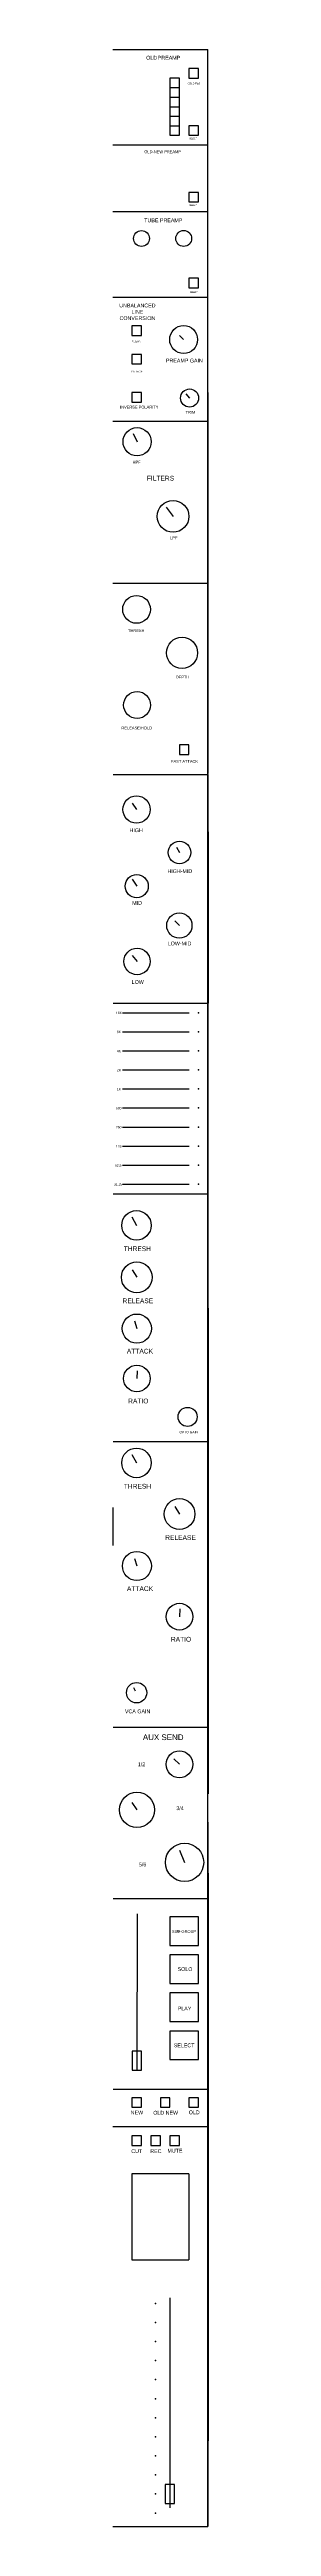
# Model space of a CAD drawing. Header units: inches. Extents: x 0 to 1600, y -1400 to 2600.
# Drawn here: x 300 to 400, y -1400 to 1200 of the extents above; entities that cross this region are included whole.
import ezdxf

# ---------------------------------------------------------------- set-up
doc = ezdxf.new("R2010")
doc.units = ezdxf.units.IN
doc.header["$MEASUREMENT"] = 0
doc.layers.get('0').update_dxf_attribs({"lineweight": 25, "true_color": 0xffffff})
doc.styles.add('textstyle10', font='')
doc.styles.add('textstyle104', font='')
doc.styles.add('textstyle121', font='')
doc.styles.add('textstyle136', font='')
doc.styles.add('textstyle154', font='')
doc.styles.add('textstyle170', font='')
doc.styles.add('textstyle186', font='')
doc.styles.add('textstyle21', font='')
doc.styles.add('textstyle218', font='')
doc.styles.add('textstyle233', font='')
doc.styles.add('textstyle250', font='')
doc.styles.add('textstyle265', font='')
doc.styles.add('textstyle282', font='')
doc.styles.add('textstyle297', font='')
doc.styles.add('textstyle314', font='')
doc.styles.add('textstyle329', font='')
doc.styles.add('textstyle345', font='')
doc.styles.add('textstyle361', font='')
doc.styles.add('textstyle377', font='')
doc.styles.add('textstyle392', font='')
doc.styles.add('textstyle408', font='')
doc.styles.add('textstyle42', font='')
doc.styles.add('textstyle425', font='')
doc.styles.add('textstyle440', font='')
doc.styles.add('textstyle457', font='')
doc.styles.add('textstyle473', font='')
doc.styles.add('textstyle489', font='')
doc.styles.add('textstyle505', font='')
doc.styles.add('textstyle521', font='')
doc.styles.add('textstyle53', font='')
doc.styles.add('textstyle537', font='')
doc.styles.add('textstyle553', font='')
doc.styles.add('textstyle569', font='')
doc.styles.add('textstyle585', font='')
doc.styles.add('textstyle601', font='')
doc.styles.add('textstyle617', font='')
doc.styles.add('textstyle632', font='')
doc.styles.add('textstyle649', font='')
doc.styles.add('textstyle665', font='')
doc.styles.add('textstyle681', font='')
doc.styles.add('textstyle697', font='')
doc.styles.add('textstyle714', font='')
doc.styles.add('textstyle729', font='')
doc.styles.add('textstyle74', font='')
doc.styles.add('textstyle745', font='')
doc.styles.add('textstyle760', font='')
doc.styles.add('textstyle777', font='')
doc.styles.add('textstyle794', font='')
doc.styles.add('textstyle810', font='')
doc.styles.add('textstyle826', font='')
doc.styles.add('textstyle841', font='')
doc.styles.add('textstyle857', font='')
doc.styles.add('textstyle873', font='')
doc.styles.add('textstyle889', font='')
doc.styles.add('textstyle89', font='')
doc.styles.add('textstyle904', font='')
doc.styles.add('textstyle925', font='')
doc.styles.add('textstyle941', font='')
doc.styles.add('textstyle958', font='')
doc.styles.get('textstyle10').set_extended_font_data('Liberation Sans')
doc.styles.get('textstyle104').set_extended_font_data('Liberation Sans')
doc.styles.get('textstyle121').set_extended_font_data('Liberation Sans')
doc.styles.get('textstyle136').set_extended_font_data('Liberation Sans')
doc.styles.get('textstyle154').set_extended_font_data('Liberation Sans')
doc.styles.get('textstyle170').set_extended_font_data('Liberation Sans')
doc.styles.get('textstyle186').set_extended_font_data('Liberation Sans')
doc.styles.get('textstyle21').set_extended_font_data('Liberation Sans')
doc.styles.get('textstyle218').set_extended_font_data('Liberation Sans')
doc.styles.get('textstyle233').set_extended_font_data('Liberation Sans')
doc.styles.get('textstyle250').set_extended_font_data('Liberation Sans')
doc.styles.get('textstyle265').set_extended_font_data('Liberation Sans')
doc.styles.get('textstyle282').set_extended_font_data('Liberation Sans')
doc.styles.get('textstyle297').set_extended_font_data('Liberation Sans')
doc.styles.get('textstyle314').set_extended_font_data('Liberation Sans')
doc.styles.get('textstyle329').set_extended_font_data('Liberation Sans')
doc.styles.get('textstyle345').set_extended_font_data('Liberation Sans')
doc.styles.get('textstyle361').set_extended_font_data('Liberation Sans')
doc.styles.get('textstyle377').set_extended_font_data('Liberation Sans')
doc.styles.get('textstyle392').set_extended_font_data('Liberation Sans')
doc.styles.get('textstyle408').set_extended_font_data('Liberation Sans')
doc.styles.get('textstyle42').set_extended_font_data('Liberation Sans')
doc.styles.get('textstyle425').set_extended_font_data('Liberation Sans')
doc.styles.get('textstyle440').set_extended_font_data('Liberation Sans')
doc.styles.get('textstyle457').set_extended_font_data('Liberation Sans')
doc.styles.get('textstyle473').set_extended_font_data('Liberation Sans')
doc.styles.get('textstyle489').set_extended_font_data('Liberation Sans')
doc.styles.get('textstyle505').set_extended_font_data('Liberation Sans')
doc.styles.get('textstyle521').set_extended_font_data('Liberation Sans')
doc.styles.get('textstyle53').set_extended_font_data('Liberation Sans')
doc.styles.get('textstyle537').set_extended_font_data('Liberation Sans')
doc.styles.get('textstyle553').set_extended_font_data('Liberation Sans')
doc.styles.get('textstyle569').set_extended_font_data('Liberation Sans')
doc.styles.get('textstyle585').set_extended_font_data('Liberation Sans')
doc.styles.get('textstyle601').set_extended_font_data('Liberation Sans')
doc.styles.get('textstyle617').set_extended_font_data('Liberation Sans')
doc.styles.get('textstyle632').set_extended_font_data('Liberation Sans')
doc.styles.get('textstyle649').set_extended_font_data('Liberation Sans')
doc.styles.get('textstyle665').set_extended_font_data('Liberation Sans')
doc.styles.get('textstyle681').set_extended_font_data('Liberation Sans')
doc.styles.get('textstyle697').set_extended_font_data('Liberation Sans')
doc.styles.get('textstyle714').set_extended_font_data('Liberation Sans')
doc.styles.get('textstyle729').set_extended_font_data('Liberation Sans')
doc.styles.get('textstyle74').set_extended_font_data('Liberation Sans')
doc.styles.get('textstyle745').set_extended_font_data('Liberation Sans')
doc.styles.get('textstyle760').set_extended_font_data('Liberation Sans')
doc.styles.get('textstyle777').set_extended_font_data('Liberation Sans')
doc.styles.get('textstyle794').set_extended_font_data('Liberation Sans')
doc.styles.get('textstyle810').set_extended_font_data('Liberation Sans')
doc.styles.get('textstyle826').set_extended_font_data('Liberation Sans')
doc.styles.get('textstyle841').set_extended_font_data('Liberation Sans')
doc.styles.get('textstyle857').set_extended_font_data('Liberation Sans')
doc.styles.get('textstyle873').set_extended_font_data('Liberation Sans')
doc.styles.get('textstyle889').set_extended_font_data('Liberation Sans')
doc.styles.get('textstyle89').set_extended_font_data('Liberation Sans')
doc.styles.get('textstyle904').set_extended_font_data('Liberation Sans')
doc.styles.get('textstyle925').set_extended_font_data('Liberation Sans')
doc.styles.get('textstyle941').set_extended_font_data('Liberation Sans')
doc.styles.get('textstyle958').set_extended_font_data('Liberation Sans')

msp = doc.modelspace()

# ---------------------------------------------------------------- linework, layer by layer
for p, q in [((300.2, 1200), (350.2, 1200)), ((350.2, 1200), (400.2, 1200)), ((400.2, 1100), (400.2, 1200)), ((400.2, -1400), (400.2, 1200)), ((360.2, 1170), (360.2, 1110)), ((370.2, 1170), (360.2, 1170)), ((370.2, 1110), (370.2, 1170)), ((380.2, 1180), (380.2, 1170)), ((390.2, 1180), (380.2, 1180)), ((380.2, 1170), (390.2, 1170)), ((390.2, 1170), (390.2, 1180)), ((360.2, 1160), (370.2, 1160)), ((360.2, 1150), (370.2, 1150)), ((360.2, 1140), (370.2, 1140)), ((360.2, 1130), (370.2, 1130)), ((360.2, 1120), (370.2, 1120)), ((380.2, 1120), (380.2, 1110)), ((390.2, 1120), (380.2, 1120)), ((390.2, 1110), (390.2, 1120)), ((300.2, 1100), (350.2, 1100)), ((350.2, 1100), (400.2, 1100)), ((360.2, 1110), (370.2, 1110)), ((380.2, 1110), (390.2, 1110)), ((400.2, 1030), (400.2, 1100)), ((380.2, 1050), (380.2, 1040)), ((390.2, 1050), (380.2, 1050)), ((380.2, 1040), (390.2, 1040)), ((390.2, 1040), (390.2, 1050)), ((300.2, 1030), (350.2, 1030)), ((350.2, 1030), (400.2, 1030)), ((400.2, 1000), (400.2, 1030)), ((400.2, 940), (400.2, 1000)), ((300.2, 940), (350.2, 940)), ((350.2, 940), (400.2, 940)), ((380.2, 960), (380.2, 950)), ((390.2, 960), (380.2, 960)), ((380.2, 950), (390.2, 950)), ((390.2, 950), (390.2, 960)), ((400.2, 840), (400.2, 940)), ((320.2, 910), (320.2, 900)), ((330.2, 910), (320.2, 910)), ((330.2, 900), (330.2, 910)), ((320.2, 900), (330.2, 900)), ((370.2, 900), (374.6, 895.6)), ((320.2, 880), (320.2, 870)), ((330.2, 880), (320.2, 880)), ((320.2, 870), (330.2, 870)), ((330.2, 870), (330.2, 880)), ((320.2, 840), (320.2, 830)), ((330.2, 840), (320.2, 840)), ((330.2, 830), (330.2, 840)), ((376.8, 838.7), (380.9, 834.2)), ((400.2, 840), (400.2, 440)), ((300.2, 810), (400.2, 810)), ((320.2, 830), (330.2, 830)), ((321.4, 797.1), (325.6, 788.3)), ((356.2, 719.7), (363.5, 710)), ((300.2, 640), (350.2, 640)), ((350.2, 640), (400.2, 640)), ((370.2, 470), (370.2, 460)), ((380.2, 470), (370.2, 470)), ((380.2, 460), (380.2, 470)), ((370.2, 460), (380.2, 460)), ((300.3, 439), (350.3, 439)), ((350.3, 439), (400.2, 439)), ((400.3, 379), (400.3, 439)), ((320.3, 409), (325, 402.3)), ((400.3, 379), (400.3, 199)), ((367.1, 362.6), (370.3, 357.1)), ((320.3, 329), (325.2, 321.8)), ((365.2, 285.4), (370.1, 280.5)), ((320.3, 249), (325.5, 242.8)), ((300.3, 199), (350.3, 199)), ((310.3, 189), (340.3, 189)), ((340.3, 189), (380.3, 189)), ((350.3, 199), (400.2, 199)), ((400.3, -1), (400.3, 199)), ((310.3, 169), (340.3, 169)), ((340.3, 169), (380.3, 169)), ((310.3, 149), (340.3, 149)), ((340.3, 149), (380.3, 149)), ((310.3, 129), (340.3, 129)), ((310.3, 109), (340.3, 109)), ((340.3, 129), (380.3, 129)), ((340.3, 109), (380.3, 109)), ((310.3, 89), (340.3, 89)), ((340.3, 89), (380.3, 89)), ((310.3, 69), (340.3, 69)), ((340.3, 69), (380.3, 69)), ((310.3, 49), (340.3, 49)), ((310.3, 29), (340.3, 29)), ((340.3, 49), (380.3, 49)), ((340.3, 29), (380.3, 29)), ((310.3, 9), (340.3, 9)), ((340.3, 9), (380.3, 9)), ((300.3, -1), (350.3, -1)), ((300.3, -1), (350.3, -1)), ((319.9, -25.3), (324.9, -34.3)), ((350.3, -1), (350.3, -1)), ((350.3, -1), (400.2, -1)), ((400.3, -81), (400.3, -1)), ((320.3, -81), (325.3, -88.8)), ((400.3, -111), (400.3, -81)), ((400.3, -121), (400.3, -101)), ((400.3, -121), (400.3, -451)), ((322.7, -134.5), (325.3, -142.6)), ((325.8, -186.8), (325.3, -195)), ((300.3, -261), (350.3, -261)), ((320, -274.6), (324.9, -283.6)), ((350.3, -261), (400.2, -261)), ((300.3, -360.3), (300.3, -330.3)), ((365.2, -329.5), (370.3, -337.3)), ((300.3, -370.3), (300.3, -350.3)), ((322.7, -383.8), (325.4, -391.8)), ((370.7, -436.8), (370.3, -445)), ((400.3, -451), (400.3, -561)), ((321.8, -519.3), (323.7, -523)), ((300.3, -561), (350.3, -561)), ((350.3, -561), (400.2, -561)), ((400.3, -561), (400.3, -631)), ((364.4, -594.3), (370.2, -600)), ((320.2, -640), (325.4, -647.8)), ((399.8, -633.7), (400.3, -741)), ((370.2, -690), (375.6, -702.9)), ((300.3, -741), (350.3, -741)), ((350.3, -741), (400.2, -741)), ((400.3, -741), (400.3, -941)), ((325.6, -757), (325.3, -921.1)), ((390.2, -760), (360.2, -760)), ((360.2, -760), (360.2, -790)), ((390.2, -790), (390.2, -760)), ((360.2, -790), (390.2, -790)), ((390.2, -800), (360.2, -800)), ((360.2, -800), (360.2, -830)), ((390.2, -830), (390.2, -800)), ((360.2, -830), (390.2, -830)), ((390.2, -840), (360.2, -840)), ((360.2, -840), (360.2, -870)), ((390.2, -870), (390.2, -840)), ((360.2, -870), (390.2, -870)), ((360.2, -880), (360.2, -910)), ((390.2, -880), (360.2, -880)), ((390.2, -910), (390.2, -880)), ((330.3, -901), (320.3, -901)), ((320.3, -901), (320.3, -911)), ((330.3, -921), (330.3, -901)), ((360.2, -910), (390.2, -910)), ((320.3, -911), (320.3, -921)), ((320.3, -921), (330.3, -921)), ((300.3, -941), (350.3, -941)), ((320.2, -950), (320.2, -960)), ((330.2, -950), (320.2, -950)), ((320.2, -960), (330.2, -960)), ((330.2, -960), (330.2, -950)), ((350.2, -950), (350.2, -960)), ((360.2, -950), (350.2, -950)), ((350.2, -960), (360.2, -960)), ((350.3, -941), (350.3, -941)), ((350.3, -941), (400.2, -941)), ((360.2, -960), (360.2, -950)), ((380.2, -950), (380.2, -960)), ((390.2, -950), (380.2, -950)), ((380.2, -960), (390.2, -960)), ((390.2, -960), (390.2, -950)), ((400.3, -941), (400.3, -1221)), ((300.2, -980), (400.2, -980)), ((320.2, -990), (320.2, -1000)), ((330.2, -990), (320.2, -990)), ((320.2, -1000), (330.2, -1000)), ((330.2, -1000), (330.2, -990)), ((340.2, -990), (340.2, -1000)), ((350.2, -990), (340.2, -990)), ((340.2, -1000), (350.2, -1000)), ((350.2, -1000), (350.2, -990)), ((360.2, -990), (360.2, -1000)), ((370.2, -990), (360.2, -990)), ((360.2, -1000), (370.2, -1000)), ((370.2, -1000), (370.2, -990)), ((380.2, -1030), (320.2, -1030)), ((320.2, -1030), (320.2, -1120)), ((380.2, -1030), (380.2, -1120)), ((320.2, -1120), (380.2, -1120)), ((360.2, -1160), (360.2, -1380.5)), ((400.3, -1221), (400.2, -1400)), ((355, -1355.9), (355, -1375.9)), ((365, -1355.9), (355, -1355.9)), ((355, -1375.9), (365, -1375.9)), ((365, -1375.9), (365, -1355.9)), ((300.2, -1400), (400.2, -1400))]:
    msp.add_line(p, q)
for centre, radius in [((330.2, 1001.7), 8.34), ((374.7, 1001.7), 8.35), ((374.6, 895.6), 14.7), ((380.9, 834.2), 9.49), ((325.6, 788.3), 14.8), ((363.5, 710), 16.7), ((325, 612.3), 14.6), ((372.9, 566.7), 16.4), ((325.6, 511.9), 14.2), ((325, 402.3), 14.3), ((370.3, 357.1), 11.9), ((325.2, 321.8), 12.2), ((370.1, 280.5), 13.3), ((325.5, 242.8), 13.9), ((324.9, -34.3), 15.5), ((325.3, -88.8), 16.2), ((325.3, -142.6), 15.3), ((325.3, -195), 14), ((378.8, -235.3), 10), ((324.9, -283.6), 15.5), ((370.3, -337.3), 16.2), ((325.4, -391.8), 15.3), ((370.3, -445), 14), ((325.1, -524.8), 10.7), ((370.2, -600), 14.1), ((325.4, -647.8), 18.5), ((375.6, -702.9), 20.1)]:
    msp.add_circle(centre, radius)
for p in [(390.3, 189), (390.3, 169), (390.3, 149), (390.3, 129), (390.3, 109), (390.3, 89), (390.3, 69), (390.3, 49), (390.3, 29), (390.3, 9), (345, -1165.9), (345, -1185.9), (345, -1205.9), (345, -1225.9), (345, -1245.9), (345, -1265.9), (345, -1285.9), (345, -1305.9), (345, -1325.9), (345, -1345.9), (345, -1365.9), (345, -1385.9)]:
    msp.add_point(p)

# ---------------------------------------------------------------- texts
at = {"char_height": 1}
for s, insert, attachment_point, style in [('\\C7;\\H4;OLD\\H2; \\H4;PREAMP', (353.1, 1191.4), 5, 'textstyle233'), ('\\C7;\\H2;-20dB Pad', (385.1, 1164.5), 5, 'textstyle218'), ('\\C7;\\H3;OLD-NEW PREAMP', (352.5, 1092.7), 5, 'textstyle74'), ('\\C7;\\H1.5;SELECT', (384.6, 1106.6), 5, 'textstyle873'), ('\\C7;\\H4;TUBE PREAMP', (353.2, 1020.7), 5, 'textstyle904'), ('\\C7;\\H1.5;SELECT', (384.6, 1036.6), 5, 'textstyle857'), ('\\C7;\\H1.5;SELECT', (385.2, 945.3), 5, 'textstyle889'), ('\\C7;\\H4;UNBALANCED\\PLINE \\PCONVERSION', (325.9, 924.7), 5, 'textstyle714'), ('\\C7;\\H2;CLEAN', (325, 893.8), 5, 'textstyle745'), ('\\C7;\\H2;VINTAGE', (325.2, 862), 5, 'textstyle760'), ('\\C7;\\H4;PREAMP GAIN', (356, 875.5), 1, 'textstyle345'), ('\\C7;\\H3;INVERSE POLARITY', (307.7, 826.2), 1, 'textstyle314'), ('\\C7;\\H3;TRIM', (376.6, 820.7), 1, 'textstyle361'), ('\\C7;\\H3;HPF', (325.1, 766.9), 5, 'textstyle186'), ('\\C7;\\H5;FILTERS', (350.2, 750), 5, 'textstyle170'), ('\\C7;\\H3;LPF', (364.2, 687.5), 5, 'textstyle154'), ('\\C7;\\H3;THRESH', (324.7, 590), 5, 'textstyle89'), ('\\C7;\\H3;DEPTH', (373.5, 541.3), 5, 'textstyle104'), ('\\C7;\\H3;RELEASE/HOLD', (325.2, 487.8), 5, 'textstyle136'), ('\\C7;\\H3;FAST ATTACK', (375.6, 452.8), 5, 'textstyle121'), ('\\C7;\\H4;HIGH', (324.6, 380.5), 5, 'textstyle777'), ('\\C7;\\H4;HIGH-MID', (370.6, 337.5), 5, 'textstyle810'), ('\\C7;\\H4;MID', (325.6, 304.2), 5, 'textstyle794'), ('\\C7;\\H4;LOW-MID', (370.3, 261.6), 5, 'textstyle841'), ('\\C7;\\H4;LOW', (326.3, 221.2), 5, 'textstyle826'), ('\\C7;\\H2.5;16K', (303.3, 190), 1, 'textstyle632'), ('\\C7;\\H2.5;8K', (304.3, 170), 1, 'textstyle665'), ('\\C7;\\H2.5;4K', (304.3, 150), 1, 'textstyle649'), ('\\C7;\\H2.5;2K', (304.3, 130), 1, 'textstyle697'), ('\\C7;\\H2.5;1K', (304.3, 110), 1, 'textstyle681'), ('\\C7;\\H2.5;500', (303.3, 90), 1, 'textstyle569'), ('\\C7;\\H2.5;250', (303.3, 70), 1, 'textstyle553'), ('\\C7;\\H2.5;62.5', (302.3, 30), 1, 'textstyle585'), ('\\C7;\\H2.5;125', (303.3, 50), 1, 'textstyle601'), ('\\C7;\\H2.5;31.25', (301.3, 10), 1, 'textstyle617'), ('\\H5;THRESH', (311.5, -56.3), 1, 'textstyle473'), ('\\H5;RELEASE', (310.3, -111), 1, 'textstyle505'), ('\\H5;ATTACK', (314.8, -163.8), 1, 'textstyle537'), ('\\H5;RATIO', (316.2, -216.1), 1, 'textstyle425'), ('\\C7;\\H2.5;OPTO GAIN', (370.2, -250), 1, 'textstyle729'), ('\\H5;THRESH', (311.6, -305.6), 1, 'textstyle440'), ('\\H5;RELEASE', (355.2, -359.5), 1, 'textstyle457'), ('\\H5;ATTACK', (314.9, -413.1), 1, 'textstyle489'), ('\\H5;RATIO', (361.2, -466.2), 1, 'textstyle521'), ('\\C7;\\H4;VCA GAIN', (312.8, -542.4), 1, 'textstyle329'), ('\\C7;\\H6;AUX SEND', (353.1, -571.6), 5, 'textstyle250'), ('\\C7;\\H4;1/2', (330.2, -600), 5, 'textstyle282'), ('\\C7;\\H4;3/4', (370.8, -646.1), 5, 'textstyle297'), ('\\C7;\\H4;5/6', (331.4, -705.2), 5, 'textstyle265'), ('\\C2;\\H3;SUB-GROUP', (362.3, -773.9), 1, 'textstyle408'), ('\\C6;\\H4;SOLO', (368.3, -812.9), 1, 'textstyle392'), ('\\C7;\\H4;PLAY', (368.4, -854.3), 1, 'textstyle21'), ('\\C4;\\H4;SELECT', (364.2, -893), 1, 'textstyle377'), ('\\C7;\\H4;NEW', (318.9, -963.5), 1, 'textstyle925'), ('\\C7;\\H4;OLD NEW', (342.6, -963.7), 1, 'textstyle941'), ('\\C7;\\H4;OLD', (380, -963.3), 1, 'textstyle958'), ('\\C7;\\H4;CUT', (319.5, -1004), 1, 'textstyle10'), ('\\C7;\\H4;REC', (339.5, -1004), 1, 'textstyle42'), ('\\C7;\\H4;MUTE', (357.5, -1003.6), 1, 'textstyle53')]:
    msp.add_mtext(s, dxfattribs=dict(at, insert=insert, attachment_point=attachment_point, style=style))

doc.saveas('drawing.dxf')
